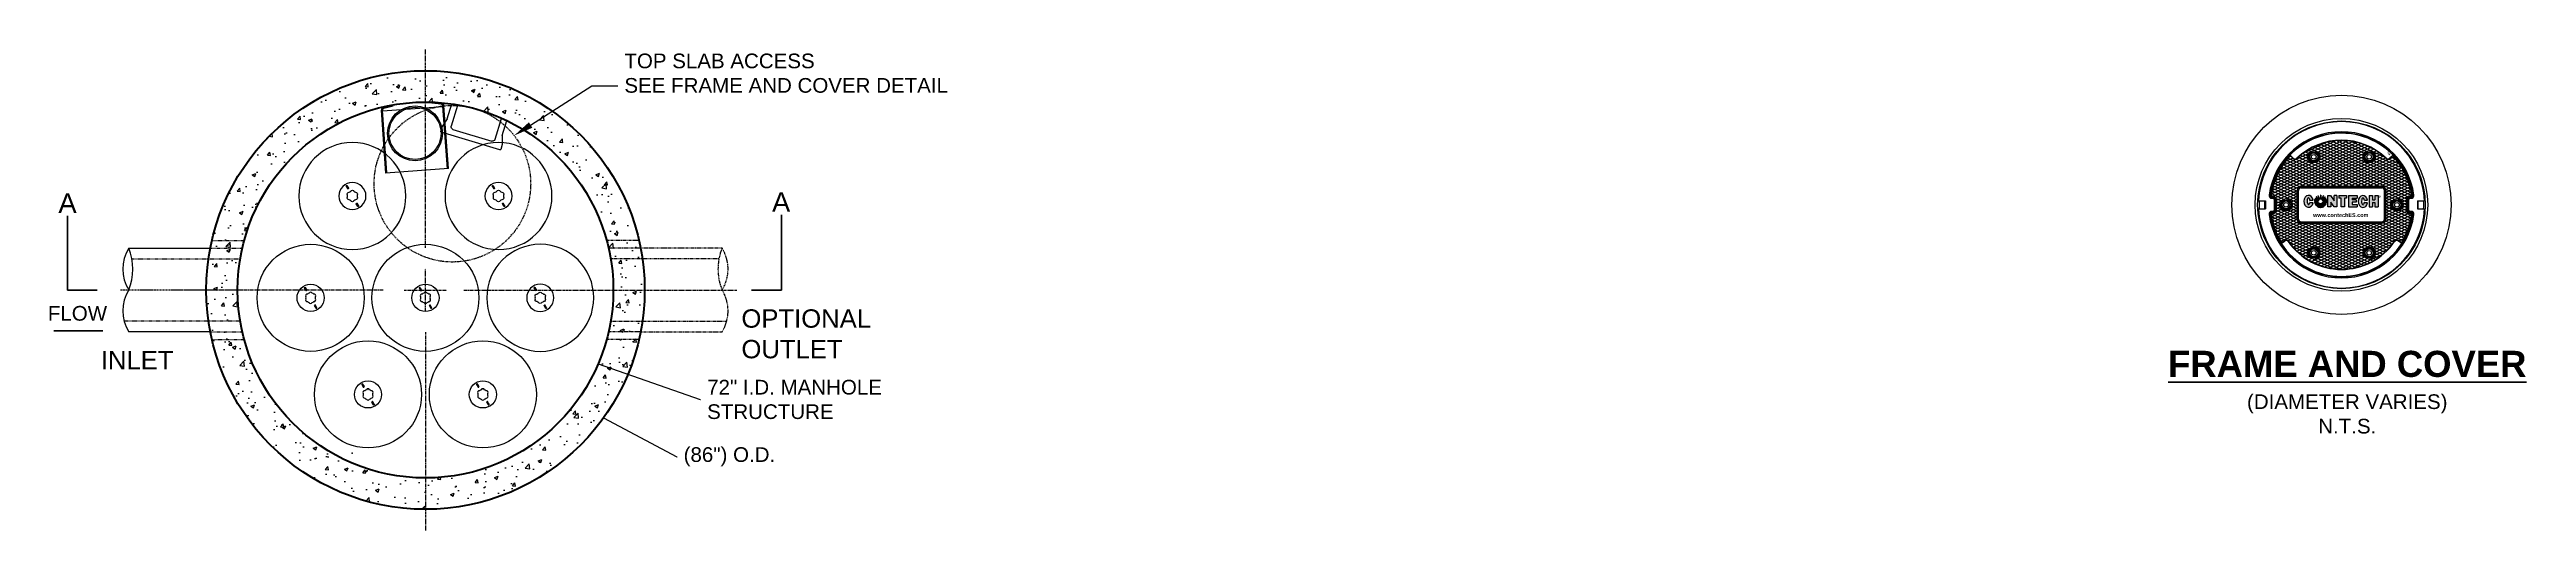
# Model space of a CAD drawing. Header units: feet. Extents: x -3082 to 1991, y 184 to 523.
# Drawn here: x 159.8 to 634.4, y 430.6 to 522.7 of the extents above; entities that cross this region are included whole.
import ezdxf
from ezdxf import colors
from ezdxf.entities.mleader import LeaderData, LeaderLine
from ezdxf.enums import TextEntityAlignment as Align
from ezdxf.math import Vec2, Vec3

# ---------------------------------------------------------------- set-up
doc = ezdxf.new("R2010")
doc.units = ezdxf.units.FT
doc.header["$LTSCALE"] = 0.5
doc.header["$MEASUREMENT"] = 0
for name, pattern in [('CENTER2', [1.125, 0.75, -0.125, 0.125, -0.125]), ('HIDDEN2', [0.1875, 0.125, -0.0625]), ('PHANTOM2', [1.25, 0.625, -0.125, 0.125, -0.125, 0.125, -0.125])]:
    doc.linetypes.add(name, pattern=pattern)
for name, color, linetype, lineweight in [('CCP-Access-Mfg Parts', 212, 'Continuous', 18), ('CCP-By Others', 8, 'Continuous', 15), ('CCP-By Others-Hidden', 8, 'HIDDEN2', 9), ('CCP-Centerline', 3, 'CENTER2', 15), ('CCP-Dimension', 34, 'Continuous', 18), ('CCP-For Reference', 8, 'PHANTOM2', 13), ('CCP-Hatch', 8, 'Continuous', 9), ('CCP-Internal', 12, 'Continuous', 18), ('CCP-Structure', 140, 'Continuous', 35), ('CCP-Structure-Hidden', 144, 'HIDDEN2', 18), ('CCP-Symbol', 34, 'Continuous', 30), ('CCP-Text', 52, 'Continuous', 25), ('CCP-Title', 52, 'Continuous', 30)]:
    doc.layers.add(name, color=color, linetype=linetype, lineweight=lineweight)
doc.styles.add('BOLD', font='sanssb__.ttf')
doc.styles.add('CCP-Text', font='arial.ttf')
doc.dimstyles.new('CCP-Dim Style', dxfattribs={"dimtxt": 0.070312, "dimasz": 0.085938, "dimexe": 0.03125, "dimexo": 0.03125, "dimgap": 0.03125, "dimtad": 0, "dimdec": 4, "dimzin": 3, "dimdsep": 46, "dimlunit": 4, "dimtxsty": 'CCP-Text', "dimcen": -0.0625, "dimclrd": 256, "dimclre": 256, "dimclrt": 52, "dimadec": 0, "dimazin": 1, "dimtfac": 0.75, "dimtdec": 4, "dimtmove": 0, "dimatfit": 3, "dimfxl": 1, "dimtfill": 1, "dimfrac": 1, "dimtolj": 1, "dimtzin": 0, "dimlwd": -1, "dimlwe": -1, "dimarcsym": 0})
doc.dimstyles.new('CCP-Dim Style-Metric', dxfattribs={"dimtxt": 0.070312, "dimasz": 0.085938, "dimexe": 0.03125, "dimexo": 0.03125, "dimgap": 0.03125, "dimtad": 0, "dimzin": 3, "dimdsep": 46, "dimlunit": 4, "dimtxsty": 'CCP-Text', "dimcen": -0.0625, "dimclrd": 256, "dimclre": 256, "dimclrt": 52, "dimazin": 1, "dimtfac": 0.85, "dimtmove": 0, "dimatfit": 3, "dimfxl": 1, "dimtfill": 1, "dimfrac": 1, "dimtolj": 1, "dimtzin": 0, "dimlwd": -1, "dimlwe": -1, "dimarcsym": 0})

msp = doc.modelspace()

# ---------------------------------------------------------------- texts
at = {"layer": 'CCP-Dimension', "char_height": 2.8125, "width": 40, "attachment_point": 4, "style": 'CCP-Text'}
for s, insert in [('\\A1;{\\C52;72\\A0;" I.D. MANHOLE STRUCTURE}', (285.82734, 455.71339)), ('\\A1;{\\C52;(86") O.D.}', (281.32291, 444.74607))]:
    msp.add_mtext(s, dxfattribs=dict(at, insert=insert))
at = {"layer": 'CCP-Symbol', "style": 'CCP-Text'}
msp.add_text('A', height=3.75, rotation=360, dxfattribs=at).set_placement((163.26726, 490.32912), align=Align.BOTTOM_CENTER)
msp.add_text('A', height=3.75, dxfattribs=at).set_placement((300.00441, 490.53751), align=Align.BOTTOM_CENTER)
at = {"layer": 'CCP-Symbol', "insert": (165.17414, 472.20274), "char_height": 2.8125, "attachment_point": 5, "style": 'CCP-Text'}
msp.add_mtext('FLOW', dxfattribs=at)
at = {"layer": 'CCP-Text', "style": 'CCP-Text'}
msp.add_text('INLET', height=3.515625, dxfattribs=at).set_placement((176.6045, 463.26782), align=Align.MIDDLE_CENTER)
at = {"layer": 'CCP-Text', "insert": (292.39554, 472.98678), "char_height": 3.515625, "width": 24.8882307, "attachment_point": 1, "style": 'CCP-Text'}
msp.add_mtext('OPTIONAL OUTLET', dxfattribs=at)
at = {"layer": 'CCP-Title', "insert": (600.08413, 457.10301), "char_height": 1.6875, "attachment_point": 5, "style": 'CCP-Text'}
msp.add_mtext('{\\fArial|b1|i0|c0|p34;\\H2.963x;\\LFRAME AND COVER\\H0.41512x;\\P\\fArial|b0|i0|c0|p34;\\H1.355x;\\l(DIAMETER VARIES)\\PN.T.S.}', dxfattribs=at)

# ---------------------------------------------------------------- blocks, each defined once
blk = doc.blocks.new('SF-Cartridge-top')
at = {"layer": 'CCP-Internal', "linetype": 'Continuous'}
for p, q in [((-2.3, -0.04), (-2.3, 0.03)), ((-2.24, 0.1), (-1.67, 0.1)), ((-1.61, -0.04), (-1.61, 0.03)), ((1.61, -0.03), (1.61, 0.04)), ((2.24, 0.1), (1.67, 0.1)), ((2.3, -0.03), (2.3, 0.04)), ((-2.24, -0.1), (-1.67, -0.1)), ((2.24, -0.1), (1.67, -0.1))]:
    blk.add_line(p, q, dxfattribs=at)
for radius in [10.25, 2.6]:
    blk.add_circle((0, 0), radius, dxfattribs=at)
for centre, radius, start, end in [((-2.24, 0.03), 0.0625, 90.0415, 180.0415), ((-1.67, 0.03), 0.0625, 0.0415, 90.0415), ((-0.65, 0.38), 0.34, 85.5, 214.5), ((0, 0), 0.95, 168.8463, 191.1537), ((0, 0), 0.95, 108.8463, 131.1537), ((0, 0.75), 0.34, 25.5, 154.5), ((0, 0), 0.95, 48.8463, 71.1537), ((0.65, 0.38), 0.34, 325.5, 94.5), ((0, 0), 0.95, 348.8463, 11.1537), ((1.67, 0.04), 0.0625, 90.0415, 180.0415), ((2.24, 0.04), 0.0625, 0.0415, 90.0415), ((-2.24, -0.04), 0.0625, 180.0415, 270.0415), ((-1.67, -0.04), 0.0625, 270.0415, 0.0415), ((-0.65, -0.38), 0.34, 145.5, 274.5), ((0, 0), 0.95, 228.8463, 251.1537), ((0, -0.75), 0.34, 205.5, 334.5), ((0, 0), 0.95, 288.8463, 311.1537), ((0.65, -0.38), 0.34, 265.5, 34.5), ((1.67, -0.03), 0.0625, 180.0415, 270.0415), ((2.24, -0.03), 0.0625, 270.0415, 0.0415)]:
    blk.add_arc(centre, radius, start, end, dxfattribs=at)
blk = doc.blocks.new('MHSteps-top')
at = {"layer": 'CCP-Access-Mfg Parts', "linetype": 'Continuous'}
for p, q in [((-5.5, -3), (-5.5, 0)), ((-5.5, 0), (-4.38, 0)), ((-4.38, 0), (-4.38, -4.12)), ((4.37, 0), (4.37, -4.12)), ((5.5, 0), (4.37, 0)), ((5.5, -3), (5.5, 0)), ((-5.5, -3), (-6, -4.62)), ((-6, -4.62), (-6, -5.63)), ((3.87, -4.62), (-3.88, -4.62)), ((5.5, -3), (6, -4.66)), ((6, -4.66), (6, -5.63)), ((-5.88, -5.75), (5.87, -5.75))]:
    blk.add_line(p, q, dxfattribs=at)
for centre, radius, start, end in [((-3.88, -4.12), 0.5, 180, 270), ((3.87, -4.12), 0.5, 270, 0), ((-5.88, -5.63), 0.125, 180, 270), ((5.87, -5.63), 0.125, 270, 0)]:
    blk.add_arc(centre, radius, start, end, dxfattribs=at)
blk = doc.blocks.new('CES-Logo CONTECH Only Horiz')
h = blk.add_hatch(color=256)
h.dxf.hatch_style = 1
edge = h.paths.add_edge_path()
edge.add_ellipse((-0.83, 0.063), major_axis=(0, 0.127), ratio=0.791296, start_angle=281.6248, end_angle=616.6072)
edge.add_line((-0.732, 0.033), (-0.802, 0.038))
edge.add_ellipse((-0.83, 0.066), major_axis=(0, 0.0726), ratio=0.41827, start_angle=283.7797, end_angle=607.7245, ccw=False)
edge.add_line((-0.8, 0.083), (-0.732, 0.088))
h.paths.add_polyline_path([(-0.285, -0.057), (-0.224, -0.057), (-0.224, 0.185), (-0.284, 0.185), (-0.284, 0.07), (-0.364, 0.184), (-0.416, 0.184), (-0.416, -0.057), (-0.358, -0.057), (-0.358, 0.045)])
h.paths.add_polyline_path([(-0.138, 0.13), (-0.138, -0.057), (-0.064, -0.057), (-0.064, 0.13), (-0.021, 0.13), (-0.021, 0.185), (-0.182, 0.185), (-0.182, 0.13)])
h.paths.add_polyline_path([(0.098, 0.131), (0.208, 0.131), (0.208, 0.185), (0.023, 0.185), (0.023, -0.057), (0.208, -0.057), (0.208, -0.002), (0.098, -0.002), (0.098, 0.042), (0.188, 0.042), (0.188, 0.096), (0.098, 0.096)])
edge = h.paths.add_edge_path()
edge.add_ellipse((0.33, 0.059), major_axis=(0, 0.127), ratio=0.791296, start_angle=281.6248, end_angle=616.6072)
edge.add_line((0.428, 0.03), (0.358, 0.035))
edge.add_ellipse((0.33, 0.063), major_axis=(0, 0.0726), ratio=0.41827, start_angle=283.7797, end_angle=607.7245, ccw=False)
edge.add_line((0.359, 0.08), (0.428, 0.085))
h.paths.add_polyline_path([(0.46, -0.057), (0.533, -0.057), (0.533, 0.039), (0.581, 0.039), (0.581, -0.057), (0.653, -0.057), (0.653, 0.185), (0.581, 0.185), (0.581, 0.096), (0.533, 0.096), (0.533, 0.185), (0.46, 0.185)])
h = blk.add_hatch(color=256)
h.dxf.hatch_style = 1
h.paths.add_polyline_path([(-0.568, 0.192, 0.016571), (-0.576, 0.192), (-0.576, 0.112, -0.045296), (-0.568, 0.111)])
h.paths.add_polyline_path([(-0.513, 0.178, 0.016408), (-0.52, 0.181), (-0.555, 0.108, -0.045191), (-0.547, 0.105)])
h.paths.add_polyline_path([(-0.541, 0.1, -0.042703), (-0.535, 0.094), (-0.478, 0.151, 0.01668), (-0.484, 0.157)])
h.paths.add_polyline_path([(-0.456, 0.12, 0.016487), (-0.46, 0.127), (-0.532, 0.089, -0.041728), (-0.528, 0.082)])
h.paths.add_polyline_path([(-0.443, 0.073, 0.016717), (-0.444, 0.082), (-0.48, 0.082), (-0.446, 0.09, 0.01636), (-0.448, 0.098), (-0.527, 0.078, -0.029812), (-0.526, 0.073)])
h.paths.add_polyline_path([(-0.443, 0.053, 0.015801), (-0.443, 0.061), (-0.525, 0.061, -0.009795), (-0.525, 0.06)])
h.paths.add_polyline_path([(-0.45, 0.021, 0.038843), (-0.445, 0.041), (-0.529, 0.046, -0.000916), (-0.529, 0.046)])
h.paths.add_polyline_path([(-0.454, 0.011), (-0.534, 0.036, -0.037097), (-0.539, 0.031), (-0.487, -0.035, 0.109393)])
h.paths.add_polyline_path([(-0.564, -0.066, 0.136428), (-0.499, -0.044), (-0.55, 0.023, -0.082716), (-0.564, 0.017)])
h.paths.add_polyline_path([(-0.647, -0.043, 0.146463), (-0.577, -0.067), (-0.577, 0.017, -0.098027), (-0.595, 0.022)])
h.paths.add_polyline_path([(-0.689, 0.005, 0.101505), (-0.657, -0.036), (-0.604, 0.029, -0.036227), (-0.609, 0.034)])
h.paths.add_polyline_path([(-0.615, 0.043, -0.020245), (-0.617, 0.047), (-0.697, 0.027, 0.022264), (-0.693, 0.016)])
h.paths.add_polyline_path([(-0.702, 0.061, 0.047222), (-0.7, 0.037), (-0.619, 0.057, -0.024899), (-0.62, 0.061)])
h.paths.add_polyline_path([(-0.619, 0.073, -0.027066), (-0.618, 0.078), (-0.697, 0.099, 0.016728), (-0.699, 0.09), (-0.665, 0.082), (-0.701, 0.082, 0.016717), (-0.702, 0.073)])
h.paths.add_polyline_path([(-0.617, 0.082, -0.042294), (-0.613, 0.089), (-0.685, 0.127, 0.016466), (-0.689, 0.12)])
h.paths.add_polyline_path([(-0.61, 0.094, -0.044008), (-0.604, 0.1), (-0.661, 0.157, 0.016434), (-0.667, 0.151)])
h.paths.add_polyline_path([(-0.597, 0.105, -0.043389), (-0.59, 0.108), (-0.624, 0.182, 0.016408), (-0.632, 0.178)])
for p, q in [((-0.702, 0.073), (-0.619, 0.073)), ((-0.702, 0.061), (-0.62, 0.061)), ((-0.701, 0.082), (-0.665, 0.082)), ((-0.7, 0.037), (-0.619, 0.057)), ((-0.699, 0.09), (-0.665, 0.082)), ((-0.697, 0.099), (-0.618, 0.078)), ((-0.697, 0.027), (-0.617, 0.047)), ((-0.693, 0.016), (-0.615, 0.043)), ((-0.689, 0.12), (-0.617, 0.082)), ((-0.689, 0.005), (-0.609, 0.034)), ((-0.685, 0.127), (-0.613, 0.089)), ((-0.667, 0.151), (-0.61, 0.094)), ((-0.661, 0.157), (-0.604, 0.1)), ((-0.657, -0.036), (-0.604, 0.029)), ((-0.647, -0.043), (-0.595, 0.022)), ((-0.632, 0.178), (-0.597, 0.105)), ((-0.624, 0.182), (-0.59, 0.108)), ((-0.577, -0.067), (-0.577, 0.017)), ((-0.576, 0.192), (-0.576, 0.112)), ((-0.568, 0.192), (-0.568, 0.111)), ((-0.564, -0.066), (-0.564, 0.017)), ((-0.52, 0.181), (-0.555, 0.108)), ((-0.499, -0.044), (-0.55, 0.023)), ((-0.513, 0.178), (-0.547, 0.105)), ((-0.484, 0.157), (-0.541, 0.1)), ((-0.487, -0.035), (-0.539, 0.031)), ((-0.478, 0.151), (-0.535, 0.094)), ((-0.454, 0.011), (-0.534, 0.036)), ((-0.46, 0.127), (-0.532, 0.089)), ((-0.445, 0.041), (-0.529, 0.046)), ((-0.45, 0.021), (-0.529, 0.046)), ((-0.456, 0.12), (-0.528, 0.082)), ((-0.448, 0.098), (-0.527, 0.078)), ((-0.443, 0.073), (-0.526, 0.073)), ((-0.443, 0.061), (-0.525, 0.061)), ((-0.443, 0.053), (-0.525, 0.06)), ((-0.446, 0.09), (-0.48, 0.082)), ((-0.444, 0.082), (-0.48, 0.082)), ((-0.224, 0.185), (-0.284, 0.185)), ((-0.284, 0.07), (-0.284, 0.185)), ((-0.182, 0.185), (-0.182, 0.13)), ((0.023, 0.185), (0.208, 0.185)), ((0.023, 0.185), (0.023, -0.057)), ((0.098, 0.131), (0.098, 0.096)), ((0.098, 0.131), (0.208, 0.131)), ((0.188, 0.096), (0.098, 0.096)), ((0.188, 0.042), (0.098, 0.042)), ((0.098, 0.042), (0.098, -0.002)), ((0.188, 0.096), (0.188, 0.042)), ((0.208, 0.185), (0.208, 0.131)), ((0.46, 0.185), (0.533, 0.185)), ((0.46, 0.185), (0.46, -0.057)), ((0.533, 0.185), (0.533, 0.096)), ((0.533, 0.096), (0.581, 0.096)), ((0.533, 0.039), (0.581, 0.039)), ((0.533, 0.039), (0.533, -0.057)), ((0.581, 0.185), (0.581, 0.096)), ((0.581, 0.185), (0.653, 0.185)), ((0.581, 0.039), (0.581, -0.057)), ((0.653, 0.185), (0.653, -0.057)), ((0.023, -0.057), (0.208, -0.057)), ((0.098, -0.002), (0.208, -0.002)), ((0.208, -0.002), (0.208, -0.057)), ((0.46, -0.057), (0.533, -0.057)), ((0.581, -0.057), (0.653, -0.057))]:
    blk.add_line(p, q)
at = {"lineweight": 5}
for p, q in [((-0.665, 0.082), (-0.665, 0.082)), ((-0.182, 0.185), (-0.021, 0.185)), ((-0.138, 0.13), (-0.182, 0.13)), ((-0.138, -0.057), (-0.138, 0.13)), ((-0.021, 0.13), (-0.064, 0.13)), ((-0.064, 0.13), (-0.064, -0.057)), ((-0.021, 0.185), (-0.021, 0.13)), ((-0.021, 0.13), (-0.021, 0.13)), ((-0.064, -0.057), (-0.138, -0.057)), ((-0.064, -0.057), (-0.064, -0.057))]:
    blk.add_line(p, q, dxfattribs=at)
for points in [[(-0.802, 0.038), (-0.732, 0.033)], [(-0.8, 0.083), (-0.732, 0.088)], [(0.358, 0.035), (0.428, 0.03)], [(0.359, 0.08), (0.428, 0.085)]]:
    blk.add_lwpolyline(points, close=True)
blk.add_lwpolyline([(-0.224, 0.185), (-0.224, -0.057), (-0.285, -0.057), (-0.358, 0.045), (-0.358, -0.057), (-0.416, -0.057)], dxfattribs=at)
blk.add_lwpolyline([(-0.416, -0.057), (-0.416, 0.184), (-0.364, 0.184), (-0.284, 0.07)])
for centre, radius, start, end in [((-0.573, 0.063), 0.13, 171.7257, 175.5565), ((-0.573, 0.063), 0.13, 180.6498, 191.4642), ((-0.573, 0.063), 0.13, 164.0188, 167.8523), ((-0.573, 0.063), 0.13, 196.1274, 201.2291), ((-0.573, 0.063), 0.13, 150.1613, 153.9346), ((-0.573, 0.063), 0.13, 206.3015, 229.4854), ((-0.573, 0.063), 0.13, 133.1578, 136.9239), ((-0.573, 0.063), 0.13, 113.6448, 117.405), ((-0.573, 0.064), 0.0475, 183.4093, 189.1146), ((-0.573, 0.064), 0.0475, 163.2626, 169.4642), ((-0.573, 0.064), 0.0475, 148.8171, 158.5043), ((-0.573, 0.064), 0.0475, 201.2986, 205.9378), ((-0.573, 0.064), 0.0475, 131.3597, 141.4391), ((-0.573, 0.064), 0.0475, 219.9063, 228.2054), ((-0.573, 0.064), 0.0475, 111.4002, 121.338), ((-0.573, 0.064), 0.0475, 242.1647, 264.5593), ((-0.573, 0.063), 0.13, 87.7891, 91.5866), ((-0.573, 0.064), 0.0475, 83.9583, 94.3323), ((-0.573, 0.064), 0.0475, 279.8514, 298.7655), ((-0.573, 0.064), 0.0475, 58.0841, 68.4342), ((-0.573, 0.064), 0.0475, 38.8182, 48.599), ((-0.573, 0.064), 0.0475, 314.8845, 323.3826), ((-0.573, 0.064), 0.0475, 21.6845, 31.2423), ((-0.573, 0.064), 0.0475, 337.6602, 337.8701), ((-0.573, 0.064), 0.0475, 10.5358, 17.3661), ((-0.573, 0.064), 0.0475, 354.3459, 356.5907), ((-0.573, 0.063), 0.13, 62.4674, 66.2275), ((-0.573, 0.063), 0.13, 311.212, 336.1837), ((-0.573, 0.063), 0.13, 42.9198, 46.7422), ((-0.573, 0.063), 0.13, 25.9989, 29.7771), ((-0.573, 0.063), 0.13, 341.2828, 350.1804), ((-0.573, 0.063), 0.13, 12.0534, 15.8024), ((-0.573, 0.063), 0.13, 4.4435, 8.2743), ((-0.573, 0.063), 0.13, 355.7291, 359.3502), ((-0.573, 0.063), 0.13, 234.6785, 268.0084), ((-0.573, 0.063), 0.13, 273.5954, 304.6706)]:
    blk.add_arc(centre, radius, start, end)
for centre, major_axis, ratio, start_param, end_param in [((-0.83, 0.063), (0, 0.127), 0.791296, 4.91528, 10.762148), ((-0.83, 0.066), (0, 0.0726), 0.41827, 4.95289, 10.606815), ((0.33, 0.059), (0, 0.127), 0.791296, 4.91528, 10.762148), ((0.33, 0.063), (0, 0.0726), 0.41827, 4.95289, 10.606815)]:
    blk.add_ellipse(centre, major_axis=major_axis, ratio=ratio, start_param=start_param, end_param=end_param)
at = {"insert": (0.666, 0.18), "char_height": 0.05333, "width": 0.11364, "attachment_point": 1, "style": 'CCP-Text'}
blk.add_mtext('{\\fGill Sans MT|b0|i0|c0|p34;\\H0.83333x;®}', dxfattribs=at)
blk = doc.blocks.new('Std Dtl FC Plan')
at = {"layer": 'CCP-Hatch'}
h = blk.add_hatch(dxfattribs=at)
h.set_pattern_fill('ANSI31,_O', color=256, scale=4, angle=110)
h.set_pattern_definition([(155, (-1089.64734, -1256.4729), (-0.21130913, -0.4531539), [])])
h.paths.add_polyline_path([(-8.53, 8.87, -0.408523), (-9.28, 8.88), (-9.79, 9.39, 0.159298), (-13.45, 1.79, 0.453612), (-13.35, 1.68), (-13.16, 1.68, -0.414214), (-12.47, 1), (-12.47, -1, -0.414214), (-13.16, -1.68), (-13.35, -1.68, 0.453612), (-13.45, -1.79, 0.107811), (-11.47, -7.25), (-10.86, -6.85, -0.409951), (-10.13, -6.99, 0.524837), (10.13, -6.99, -0.409951), (10.86, -6.85), (11.47, -7.25, 0.107811), (13.45, -1.79, 0.453612), (13.35, -1.68), (13.16, -1.68, -0.414214), (12.47, -1), (12.47, 1, -0.414214), (13.16, 1.68), (13.35, 1.68, 0.453612), (13.45, 1.79, 0.159298), (9.79, 9.39), (9.28, 8.88, -0.408523), (8.53, 8.87, 0.402854)])
h.paths.add_polyline_path([(7.75, 3.5, -0.414214), (8.5, 2.75), (8.5, -2.75, -0.414214), (7.75, -3.5), (-7.75, -3.5, -0.414214), (-8.5, -2.75), (-8.5, 2.75, -0.414214), (-7.75, 3.5)], flags=16)
h.paths.add_polyline_path([(7.75, 3.46, -0.414214), (8.46, 2.75), (8.46, -2.75, -0.414214), (7.75, -3.46), (-7.75, -3.46, -0.414214), (-8.46, -2.75), (-8.46, 2.75, -0.414214), (-7.75, 3.46)], flags=0)
h.paths.add_polyline_path([(7.75, 3.25, -0.414214), (8.25, 2.75), (8.25, -2.75, -0.414214), (7.75, -3.25), (-7.75, -3.25, -0.414214), (-8.25, -2.75), (-8.25, 2.75, -0.414214), (-7.75, 3.25)], flags=0)
h.paths.add_polyline_path([(4.13, 9.2, -1), (6.5, 9.2, -1)], flags=16)
h.paths.add_polyline_path([(4.35, 9.2, -1), (6.28, 9.2, -1)], flags=0)
h.paths.add_polyline_path([(4.56, 9.2, -1), (6.06, 9.2, -1)], flags=0)
h.paths.add_polyline_path([(4.88, 9.2, -1), (5.75, 9.2, -1)], flags=0)
h.paths.add_polyline_path([(-6.5, 9.2, -1), (-4.13, 9.2, -1)], flags=16)
h.paths.add_polyline_path([(-6.28, 9.2, -1), (-4.35, 9.2, -1)], flags=0)
h.paths.add_polyline_path([(-6.06, 9.2, -1), (-4.56, 9.2, -1)], flags=0)
h.paths.add_polyline_path([(-5.75, 9.2, -1), (-4.88, 9.2, -1)], flags=0)
h.paths.add_polyline_path([(11.81, 0, -1), (9.44, 0, -1)], flags=16)
h.paths.add_polyline_path([(11.59, 0, -1), (9.66, 0, -1)], flags=0)
h.paths.add_polyline_path([(11.38, 0, -1), (9.88, 0, -1)], flags=0)
h.paths.add_polyline_path([(11.06, 0, -1), (10.19, 0, -1)], flags=0)
h.paths.add_polyline_path([(-9.44, 0, -1), (-11.81, 0, -1)], flags=16)
h.paths.add_polyline_path([(-9.66, 0, -1), (-11.59, 0, -1)], flags=0)
h.paths.add_polyline_path([(-9.88, 0, -1), (-11.38, 0, -1)], flags=0)
h.paths.add_polyline_path([(-10.19, 0, -1), (-11.06, 0, -1)], flags=0)
h.paths.add_polyline_path([(6.5, -9.2, -1), (4.13, -9.2, -1)], flags=16)
h.paths.add_polyline_path([(6.28, -9.2, -1), (4.35, -9.2, -1)], flags=0)
h.paths.add_polyline_path([(-4.13, -9.2, -1), (-6.5, -9.2, -1)], flags=16)
h.paths.add_polyline_path([(6.06, -9.2, -1), (4.56, -9.2, -1)], flags=0)
h.paths.add_polyline_path([(-4.35, -9.2, -1), (-6.28, -9.2, -1)], flags=0)
h.paths.add_polyline_path([(5.75, -9.2, -1), (4.88, -9.2, -1)], flags=0)
h.paths.add_polyline_path([(-4.56, -9.2, -1), (-6.06, -9.2, -1)], flags=0)
h.paths.add_polyline_path([(-4.88, -9.2, -1), (-5.75, -9.2, -1)], flags=0)
h = blk.add_hatch(dxfattribs=at)
h.set_pattern_fill('ANSI31,_O', color=256, scale=4, angle=160)
h.set_pattern_definition([(205, (-1089.64734, -1256.4729), (0.21130913, -0.4531539), [])])
h.paths.add_polyline_path([(-8.53, 8.87, -0.408523), (-9.28, 8.88), (-9.79, 9.39, 0.159298), (-13.45, 1.79, 0.453612), (-13.35, 1.68), (-13.16, 1.68, -0.414214), (-12.47, 1), (-12.47, -1, -0.414214), (-13.16, -1.68), (-13.35, -1.68, 0.453612), (-13.45, -1.79, 0.107811), (-11.47, -7.25), (-10.86, -6.85, -0.409951), (-10.13, -6.99, 0.524837), (10.13, -6.99, -0.409951), (10.86, -6.85), (11.47, -7.25, 0.107811), (13.45, -1.79, 0.453612), (13.35, -1.68), (13.16, -1.68, -0.414214), (12.47, -1), (12.47, 1, -0.414214), (13.16, 1.68), (13.35, 1.68, 0.453612), (13.45, 1.79, 0.159298), (9.79, 9.39), (9.28, 8.88, -0.408523), (8.53, 8.87, 0.402854)])
h.paths.add_polyline_path([(7.75, 3.5, -0.414214), (8.5, 2.75), (8.5, -2.75, -0.414214), (7.75, -3.5), (-7.75, -3.5, -0.414214), (-8.5, -2.75), (-8.5, 2.75, -0.414214), (-7.75, 3.5)], flags=16)
h.paths.add_polyline_path([(7.75, 3.46, -0.414214), (8.46, 2.75), (8.46, -2.75, -0.414214), (7.75, -3.46), (-7.75, -3.46, -0.414214), (-8.46, -2.75), (-8.46, 2.75, -0.414214), (-7.75, 3.46)], flags=0)
h.paths.add_polyline_path([(7.75, 3.25, -0.414214), (8.25, 2.75), (8.25, -2.75, -0.414214), (7.75, -3.25), (-7.75, -3.25, -0.414214), (-8.25, -2.75), (-8.25, 2.75, -0.414214), (-7.75, 3.25)], flags=0)
h.paths.add_polyline_path([(-6.5, 9.2, -1), (-4.13, 9.2, -1)], flags=16)
h.paths.add_polyline_path([(-6.28, 9.2, -1), (-4.35, 9.2, -1)], flags=0)
h.paths.add_polyline_path([(-6.06, 9.2, -1), (-4.56, 9.2, -1)], flags=0)
h.paths.add_polyline_path([(-5.75, 9.2, -1), (-4.88, 9.2, -1)], flags=0)
h.paths.add_polyline_path([(4.13, 9.2, -1), (6.5, 9.2, -1)], flags=16)
h.paths.add_polyline_path([(4.35, 9.2, -1), (6.28, 9.2, -1)], flags=0)
h.paths.add_polyline_path([(4.56, 9.2, -1), (6.06, 9.2, -1)], flags=0)
h.paths.add_polyline_path([(4.88, 9.2, -1), (5.75, 9.2, -1)], flags=0)
h.paths.add_polyline_path([(-9.44, 0, -1), (-11.81, 0, -1)], flags=16)
h.paths.add_polyline_path([(-9.66, 0, -1), (-11.59, 0, -1)], flags=0)
h.paths.add_polyline_path([(-9.88, 0, -1), (-11.38, 0, -1)], flags=0)
h.paths.add_polyline_path([(-10.19, 0, -1), (-11.06, 0, -1)], flags=0)
h.paths.add_polyline_path([(11.81, 0, -1), (9.44, 0, -1)], flags=16)
h.paths.add_polyline_path([(11.59, 0, -1), (9.66, 0, -1)], flags=0)
h.paths.add_polyline_path([(11.38, 0, -1), (9.88, 0, -1)], flags=0)
h.paths.add_polyline_path([(11.06, 0, -1), (10.19, 0, -1)], flags=0)
h.paths.add_polyline_path([(-4.13, -9.2, -1), (-6.5, -9.2, -1)], flags=16)
h.paths.add_polyline_path([(-4.35, -9.2, -1), (-6.28, -9.2, -1)], flags=0)
h.paths.add_polyline_path([(-4.56, -9.2, -1), (-6.06, -9.2, -1)], flags=0)
h.paths.add_polyline_path([(-4.88, -9.2, -1), (-5.75, -9.2, -1)], flags=0)
h.paths.add_polyline_path([(6.5, -9.2, -1), (4.13, -9.2, -1)], flags=16)
h.paths.add_polyline_path([(6.28, -9.2, -1), (4.35, -9.2, -1)], flags=0)
h.paths.add_polyline_path([(6.06, -9.2, -1), (4.56, -9.2, -1)], flags=0)
h.paths.add_polyline_path([(5.75, -9.2, -1), (4.88, -9.2, -1)], flags=0)
at = {"layer": 'CCP-Access-Mfg Parts', "linetype": 'Continuous', "lineweight": 15}
for p, q in [((-9.79, 9.39), (-9.87, 9.54)), ((-9.84, 9.54), (-9.87, 9.54)), ((-9.84, 9.54), (-9.23, 8.93)), ((9.84, 9.54), (9.23, 8.93)), ((9.79, 9.39), (9.87, 9.54)), ((9.84, 9.54), (9.87, 9.54)), ((-9.79, 9.39), (-9.28, 8.88)), ((-9.23, 8.93), (-9.28, 8.88)), ((-8.58, 8.92), (-8.53, 8.87)), ((8.58, 8.92), (8.53, 8.87)), ((9.23, 8.93), (9.28, 8.88)), ((9.79, 9.39), (9.28, 8.88)), ((-15.92, 0.75), (-14.57, 0.75)), ((-14.69, -0.75), (-14.69, 0.75)), ((-14.57, 0.75), (-14.57, -0.75)), ((-13.16, 1.68), (-13.35, 1.68)), ((-13.16, 1.47), (-13.35, 1.47)), ((-13.35, 1.25), (-13.16, 1.25)), ((-12.91, 1), (-12.91, -1)), ((-12.69, -1), (-12.69, 1)), ((-12.47, -1), (-12.47, 1)), ((-8.5, 2.75), (-8.5, -2.75)), ((-8.46, 2.75), (-8.5, 2.75)), ((-8.46, 2.75), (-8.46, -2.75)), ((7.75, 3.5), (-7.75, 3.5)), ((-7.75, 3.46), (-7.75, 3.5)), ((7.75, 3.46), (-7.75, 3.46)), ((7.75, 3.46), (7.75, 3.5)), ((8.46, 2.75), (8.5, 2.75)), ((8.46, -2.75), (8.46, 2.75)), ((8.5, -2.75), (8.5, 2.75)), ((12.47, 1), (12.47, -1)), ((12.69, 1), (12.69, -1)), ((12.91, -1), (12.91, 1)), ((13.35, 1.68), (13.16, 1.68)), ((13.35, 1.47), (13.16, 1.47)), ((13.16, 1.25), (13.35, 1.25)), ((14.57, 0.75), (15.92, 0.75)), ((14.57, 0.75), (14.57, -0.75)), ((14.69, -0.75), (14.69, 0.75)), ((-15.92, -0.75), (-14.57, -0.75)), ((-13.16, -1.25), (-13.35, -1.25)), ((-13.35, -1.47), (-13.16, -1.47)), ((-13.35, -1.68), (-13.16, -1.68)), ((-8.46, -2.75), (-8.5, -2.75)), ((-7.75, -3.46), (-7.75, -3.5)), ((-7.75, -3.46), (7.75, -3.46)), ((-7.75, -3.5), (7.75, -3.5)), ((7.75, -3.46), (7.75, -3.5)), ((8.46, -2.75), (8.5, -2.75)), ((13.35, -1.25), (13.16, -1.25)), ((13.16, -1.47), (13.35, -1.47)), ((13.16, -1.68), (13.35, -1.68)), ((14.57, -0.75), (15.92, -0.75)), ((-11.55, -7.39), (-11.57, -7.39)), ((-11.55, -7.39), (-10.82, -6.91)), ((-11.47, -7.25), (-10.86, -6.85)), ((-10.82, -6.91), (-10.86, -6.85)), ((-10.19, -7.03), (-10.13, -6.99)), ((10.19, -7.03), (10.13, -6.99)), ((10.82, -6.91), (10.86, -6.85)), ((11.55, -7.39), (10.82, -6.91)), ((11.47, -7.25), (10.86, -6.85)), ((11.55, -7.39), (11.57, -7.39))]:
    blk.add_line(p, q, dxfattribs=at)
at = {"layer": 'CCP-Access-Mfg Parts', "linetype": 'Continuous'}
for p, q in [((-8.5, -2.75), (-8.5, 2.75)), ((-7.75, 3.5), (7.75, 3.5)), ((8.5, -2.75), (8.5, 2.75)), ((-7.75, -3.5), (7.75, -3.5))]:
    blk.add_line(p, q, dxfattribs=at)
at = {"layer": 'CCP-Access-Mfg Parts'}
for p, q in [((-8.25, -2.75), (-8.25, 2.75)), ((-7.75, 3.25), (7.75, 3.25)), ((8.25, -2.75), (8.25, 2.75)), ((-7.75, -3.25), (7.75, -3.25)), ((-11.57, -7.39), (-11.47, -7.25)), ((11.57, -7.39), (11.47, -7.25))]:
    blk.add_line(p, q, dxfattribs=at)
for radius in [21, 16.53, 16.06]:
    blk.add_circle((0, 0), radius, dxfattribs=at)
at = {"layer": 'CCP-Access-Mfg Parts', "linetype": 'Continuous', "lineweight": 15}
for centre, radius in [((-5.31, 9.2), 1.18), ((-5.31, 9.2), 0.967), ((-5.31, 9.2), 0.75), ((-5.31, 9.2), 0.438), ((5.31, 9.2), 1.18), ((5.31, 9.2), 0.967), ((5.31, 9.2), 0.75), ((5.31, 9.2), 0.437), ((-10.62, 0), 1.18), ((-10.62, 0), 0.967), ((-10.62, 0), 0.75), ((-10.62, 0), 0.437), ((10.62, 0), 1.18), ((10.62, 0), 0.967), ((10.62, 0), 0.75), ((10.62, 0), 0.438), ((-5.31, -9.2), 1.18), ((-5.31, -9.2), 0.967), ((-5.31, -9.2), 0.75), ((-5.31, -9.2), 0.438), ((5.31, -9.2), 1.18), ((5.31, -9.2), 0.967), ((5.31, -9.2), 0.75), ((5.31, -9.2), 0.437)]:
    blk.add_circle(centre, radius, dxfattribs=at)
for centre, radius, start, end in [((0, 0), 15.94, 2.6968, 177.3032), ((0, 0), 14, 7.5984, 172.4016), ((0, 0), 13.78, 7.5984, 172.4016), ((0, 0), 13.73, 44.0417, 135.9583), ((0, 0), 13.71, 63.6362, 135.8831), ((0, 0), 12.38, 46.1155, 133.8845), ((0, 0), 12.31, 46.1155, 133.8845), ((0, 0), 13.71, 44.1169, 63.5126), ((0, 0), 13.57, 136.1973, 172.4016), ((-8.9, 9.26), 0.534, 225, 313.8845), ((-8.9, 9.26), 0.461, 225, 313.8845), ((8.9, 9.26), 0.534, 226.1155, 315), ((8.9, 9.26), 0.461, 226.1155, 315), ((0, 0), 13.57, 7.5984, 43.8027), ((-13.35, 1.78), 0.53, 172.4016, 270), ((-13.35, 1.78), 0.314, 172.4016, 270), ((-13.35, 1.78), 0.099, 172.4016, 270), ((-13.16, 1), 0.682, 0, 90), ((-13.16, 1), 0.467, 0, 90), ((-13.16, 1), 0.251, 0, 90), ((-7.75, 2.75), 0.75, 90, 180), ((-7.75, 2.75), 0.715, 90, 180), ((7.75, 2.75), 0.75, 0, 90), ((7.75, 2.75), 0.715, 0, 90), ((13.16, 1), 0.682, 90, 180), ((13.16, 1), 0.467, 90, 180), ((13.16, 1), 0.251, 90, 180), ((13.35, 1.78), 0.53, 270, 7.5984), ((13.35, 1.78), 0.314, 270, 7.5984), ((13.35, 1.78), 0.099, 270, 7.5984), ((0, 0), 15.94, 182.6968, 357.3032), ((-13.35, -1.78), 0.53, 90, 187.5984), ((0, 0), 14, 187.5984, 352.4016), ((-13.35, -1.78), 0.314, 90, 187.5984), ((0, 0), 13.78, 187.5984, 352.4016), ((-13.35, -1.78), 0.099, 90, 187.5984), ((0.05, 0.01), 13.62, 187.6325, 212.246), ((-13.16, -1), 0.251, 270, 0), ((-13.16, -1), 0.682, 270, 0), ((-13.16, -1), 0.467, 270, 0), ((-7.75, -2.75), 0.75, 180, 270), ((-7.75, -2.75), 0.715, 180, 270), ((7.75, -2.75), 0.75, 270, 0), ((7.75, -2.75), 0.715, 270, 0), ((-0.05, 0.01), 13.62, 327.754, 352.3675), ((13.16, -1), 0.682, 180, 270), ((13.16, -1), 0.467, 180, 270), ((13.16, -1), 0.251, 180, 270), ((13.35, -1.78), 0.53, 352.4016, 90), ((13.35, -1.78), 0.314, 352.4016, 90), ((13.35, -1.78), 0.099, 352.4016, 90), ((0, 0), 13.73, 212.5768, 327.4232), ((0, 0), 13.71, 212.6198, 327.3802), ((-10.57, -7.29), 0.534, 34.7498, 123.6343), ((-10.57, -7.29), 0.461, 34.7498, 123.6343), ((0, 0), 12.38, 214.6044, 325.3956), ((0, 0), 12.31, 214.6035, 325.3965), ((10.57, -7.29), 0.534, 56.3657, 145.2502), ((10.57, -7.29), 0.461, 56.3657, 145.2502)]:
    blk.add_arc(centre, radius, start, end, dxfattribs=at)
at = {"layer": 'CCP-Access-Mfg Parts', "linetype": 'Continuous'}
for centre, start, end in [((-7.75, 2.75), 90, 180), ((7.75, 2.75), 0, 90), ((-7.75, -2.75), 180, 270), ((7.75, -2.75), 270, 0)]:
    blk.add_arc(centre, 0.75, start, end, dxfattribs=at)
at = {"layer": 'CCP-Access-Mfg Parts'}
for centre, start, end in [((-7.75, 2.75), 90, 180), ((7.75, 2.75), 0, 90), ((-7.75, -2.75), 180, 270), ((7.75, -2.75), 270, 0)]:
    blk.add_arc(centre, 0.5, start, end, dxfattribs=at)
at = {"layer": 'CCP-Access-Mfg Parts', "linetype": 'Continuous', "lineweight": 15}
for centre, start_param, end_param in [((-0.74, 0), 3.091593, 3.191592), ((0.74, 0), 6.233186, 6.333185)]:
    blk.add_ellipse(centre, major_axis=(15.02, 0), ratio=0.998795, start_param=start_param, end_param=end_param, dxfattribs=at)
at = {"layer": 'CCP-Hatch', "xscale": 9, "yscale": 9, "zscale": 9}
blk.add_blockref('CES-Logo CONTECH Only Horiz', (1.15, 0.11), dxfattribs=at)
at = {"layer": 'CCP-Hatch', "style": 'BOLD'}
blk.add_text('TM', height=0.375, rotation=315.0138, dxfattribs=at).set_placement((8.62, 9.99))
at = {"layer": 'CCP-Hatch', "insert": (-0.13, -1.98), "char_height": 0.75, "width": 6.6891, "attachment_point": 5, "style": 'CCP-Text'}
blk.add_mtext('{\\fArial|b1|i0|c0|p34;www.contechES.com}', dxfattribs=at)

# ---------------------------------------------------------------- hatches: boundary and pattern name
at = {"layer": 'CCP-Hatch'}
h = msp.add_hatch(dxfattribs=at)
h.set_pattern_fill('AR-CONC', color=256, style=0)
h.set_pattern_definition([(50, (-1102.8455, -804.284), (7.172602, -0.627521), [0.75, -8.25]), (355, (-1102.8455, -804.284), (-1.387513, 7.52192), [0.6, -6.6]), (100.4514, (-1102.248, -804.3364), (5.785094, 6.894395), [0.637402, -7.01142]), (46.1842, (-1102.8455, -802.284), (10.67241, -1.65519), [1.125, -12.375]), (96.6356, (-1101.956, -802.422), (9.346627, 9.74118), [0.9561, -10.51713]), (351.1842, (-1102.845, -802.284), (9.34662, 9.741186), [0.9, -9.9]), (21, (-1101.8455, -802.784), (5.96907, -4.026189), [0.75, -8.25]), (326, (-1101.8455, -802.784), (2.433153, 7.2515), [0.6, -6.6]), (71.4514, (-1101.348, -803.1196), (8.402226, 3.225305), [0.637402, -7.01142]), (37.5, (-1102.8455, -804.284), (0.1215986, 3.3289385), [0, -6.52, 0, -6.7, 0, -6.625]), (7.5, (-1102.8455, -804.284), (2.6306954, 3.944117), [0, -3.82, 0, -6.37, 0, -2.525]), (327.5, (-1105.0755, -804.284), (5.3382244, -0.2255487), [0, -2.5, 0, -7.8, 0, -10.35]), (317.5, (-1106.0755, -804.284), (5.831862, 1.00105), [0, -3.25, 0, -5.18, 0, -7.35])])
edge = h.paths.add_edge_path()
edge.add_arc((231.84843, 476.68906), 42, 0, 360)
edge = h.paths.add_edge_path(flags=17)
edge.add_arc((231.84843, 476.68906), 36, 0, 360)

# ---------------------------------------------------------------- linework, layer by layer
at = {"layer": 'CCP-By Others'}
for p, q in [((175.0078, 484.68906), (190.61738, 484.68906)), ((190.61738, 468.68906), (175.0078, 468.68906))]:
    msp.add_line(p, q, dxfattribs=at)
for centre, radius, start, end in [((181.35652, 480.70179), 7.49697, 147.8693773, 212.2863716), ((165.1429, 480.67975), 10.64851, 338.0378527, 22.1178962), ((181.38511, 472.68453), 7.52555, 147.7769443, 212.0676262)]:
    msp.add_arc(centre, radius, start, end, dxfattribs=at)
at = {"layer": 'CCP-By Others-Hidden'}
for p, q in [((190.61738, 484.68906), (196.74858, 484.68906)), ((175.60012, 482.68906), (196.35196, 482.68906)), ((196.35196, 470.68906), (174.12894, 470.68906)), ((190.61738, 468.68906), (196.74858, 468.68906))]:
    msp.add_line(p, q, dxfattribs=at)
at = {"layer": 'CCP-Centerline'}
for p, q in [((231.84843, 484.79063), (231.84843, 522.73984)), ((231.84843, 472.63828), (231.84843, 480.73984)), ((223.74687, 476.68906), (185.79765, 476.68906)), ((227.79765, 476.68906), (235.89922, 476.68906)), ((239.20749, 476.68906), (291.50438, 476.68906)), ((231.84843, 468.5875), (231.84843, 430.63828))]:
    msp.add_line(p, q, dxfattribs=at)
at = {"layer": 'CCP-Centerline', "ltscale": 0.75}
msp.add_line((196.84843, 476.68906), (173.42897, 476.68906), dxfattribs=at)
at = {"layer": 'CCP-Dimension'}
msp.add_point((217.80543, 445.46779), dxfattribs=at)
at = {"layer": 'CCP-For Reference'}
for p, q in [((272.75992, 486.18906), (266.57234, 486.18906)), ((273.07949, 484.68906), (266.94829, 484.68906)), ((288.68907, 484.68906), (273.07949, 484.68906)), ((288.09675, 482.68906), (267.34491, 482.68906)), ((267.34491, 470.68906), (289.56792, 470.68906)), ((272.75992, 467.18906), (266.57234, 467.18906)), ((273.07949, 468.68906), (266.94829, 468.68906)), ((273.07949, 468.68906), (288.68907, 468.68906))]:
    msp.add_line(p, q, dxfattribs=at)
msp.add_circle((237.01535, 497.0435), 15, dxfattribs=at)
for centre, radius, start, end in [((298.55397, 480.67975), 10.64851, 157.8821038, 201.9621473), ((282.34035, 480.70179), 7.49697, 327.7136284, 32.1306227), ((282.31175, 472.68453), 7.52555, 327.9323738, 32.2230557)]:
    msp.add_arc(centre, radius, start, end, dxfattribs=at)
at = {"layer": 'CCP-Internal'}
for p, q in [((233.07011, 512.48134), (233.09173, 512.66759)), ((234.90195, 512.45751), (233.09173, 512.66759)), ((233.56678, 512.4237), (233.58839, 512.60995)), ((224.26715, 499.09293), (223.42747, 511.10092)), ((224.45419, 499.10601), (223.61451, 511.114)), ((235.22252, 511.763), (223.62584, 510.95208)), ((223.84663, 511.68444), (225.61, 512.14441)), ((223.89395, 511.50302), (225.65732, 511.96299)), ((224.20589, 511.58438), (224.15856, 511.76581)), ((225.17351, 511.83678), (225.12619, 512.01821)), ((225.65732, 511.96299), (225.61, 512.14441)), ((234.88034, 512.27126), (233.07011, 512.48134)), ((234.56011, 512.30842), (234.58173, 512.49467)), ((236.05088, 499.91693), (235.2112, 511.92492)), ((236.23792, 499.93001), (235.39824, 511.938)), ((236.23792, 499.93001), (224.26715, 499.09293))]:
    msp.add_line(p, q, dxfattribs=at)
for radius in [5.25, 5]:
    msp.add_circle((229.84843, 506.68906), radius, dxfattribs=at)
for centre, radius, start, end in [((223.9886, 511.14016), 0.5625, 104.6196553, 184), ((223.9886, 511.14016), 0.375, 104.6196553, 184), ((234.83711, 511.89876), 0.375, 4, 83.3803447), ((234.83711, 511.89876), 0.5625, 4, 83.3803447)]:
    msp.add_arc(centre, radius, start, end, dxfattribs=at)
at = {"layer": 'CCP-Structure'}
for radius in [42, 36]:
    msp.add_circle((231.84843, 476.68906), radius, dxfattribs=at)
at = {"layer": 'CCP-Structure-Hidden'}
for p, q in [((190.93694, 486.18906), (197.12452, 486.18906)), ((190.93694, 467.18906), (197.12452, 467.18906))]:
    msp.add_line(p, q, dxfattribs=at)

# ---------------------------------------------------------------- block references
msp.add_blockref('Std Dtl FC Plan', (598.97974, 493.00272))
at = {"xscale": -1}
for name, p, rotation in [('SF-Cartridge-top', (217.84843, 494.68906), 299.9999999999994), ('SF-Cartridge-top', (245.84843, 494.68906), 120), ('MHSteps-top', (242.16701, 510.73722), 343.140130817893), ('SF-Cartridge-top', (253.84843, 475.18906), 120)]:
    msp.add_blockref(name, p, dxfattribs=dict(at, rotation=rotation))
at = {"rotation": 299.9999999999999}
for p in [(209.84843, 475.18906), (231.84843, 475.18906), (220.84843, 456.68906), (242.84843, 456.68906)]:
    msp.add_blockref('SF-Cartridge-top', p, dxfattribs=at)

msp.set_redraw_order([(e.dxf.handle, doc.entitydb.next_handle()) for e in msp.query("TEXT MTEXT ATTDEF DIMENSION ARC_DIMENSION")])  # texts and dimensions are drawn at this point

# ---------------------------------------------------------------- leaders
at = {"layer": 'CCP-Dimension', "annotation_type": 0, "has_hookline": 1, "hookline_direction": 0}
for points in [[(264.94139, 462.5167), (284.49141, 455.71339), (284.57734, 455.71339)], [(265.96145, 452.188), (279.98697, 444.74607), (280.07291, 444.74607)]]:
    msp.add_leader(points, dimstyle='CCP-Dim Style', override={"dimscale": 0}, dxfattribs=at)
at = {"layer": 'CCP-Dimension'}
ml = msp.add_multileader_mtext('Standard', dxfattribs=at)
ml.set_content('TOP SLAB ACCESS\\PSEE FRAME AND COVER DETAIL', color=52, style='CCP-Text')
ml.set_leader_properties(color=256, linetype='ByLayer', lineweight=-1)
ml.build(insert=Vec2(0, 0))
ml.multileader.update_dxf_attribs({"text_left_attachment_type": 2, "text_right_attachment_type": 2, "dogleg_length": 0.125, "arrow_head_size": 3.75, "scale": 40})
ctx = ml.context
ctx.base_point, ctx.scale, ctx.char_height, ctx.arrow_head_size, ctx.landing_gap_size, ctx.plane_origin = Vec3(268.71777, 515.78166), 40, 2.8125, 3.75, 1.25, Vec3(194.86694, 550.64534)
ctx.left_attachment, ctx.right_attachment = 2, 2
notes = []
notes.append((ctx, [(1, (1, 1, 0), (263.71777, 515.78166), (1, 0), 5, [(0, [(248.84508, 506.26616)], 0, [])])]))
ctx.mtext.insert, ctx.mtext.width, ctx.mtext.flow_direction = Vec3(269.96777, 521.97325), 43.0168879, 5
at = {"layer": 'CCP-Symbol'}
for points in [[(163.23951, 490.88699), (163.23951, 476.68906), (168.96128, 476.68906)], [(300.0768, 491.07456), (300.0768, 476.68906), (294.35502, 476.68906)], [(170.0508, 468.87681), (160.62004, 468.87681)]]:
    msp.add_leader(points, dimstyle='CCP-Dim Style-Metric', override={"dimscale": 0}, dxfattribs=at)
for ctx, leaders in notes:
    for number, flags, end, landing, length, lines in leaders:
        leader = LeaderData()
        leader.index, (leader.has_last_leader_line, leader.has_dogleg_vector, leader.attachment_direction) = number, flags
        leader.last_leader_point, leader.dogleg_vector, leader.dogleg_length = Vec3(end), Vec3(landing), length
        for number, points, colour, breaks in lines:
            line = LeaderLine()
            line.index, line.vertices, line.color, line.breaks = number, Vec3.list(points), colors.encode_raw_color(colour), breaks
            leader.lines.append(line)
        ctx.leaders.append(leader)

doc.saveas('drawing.dxf')
